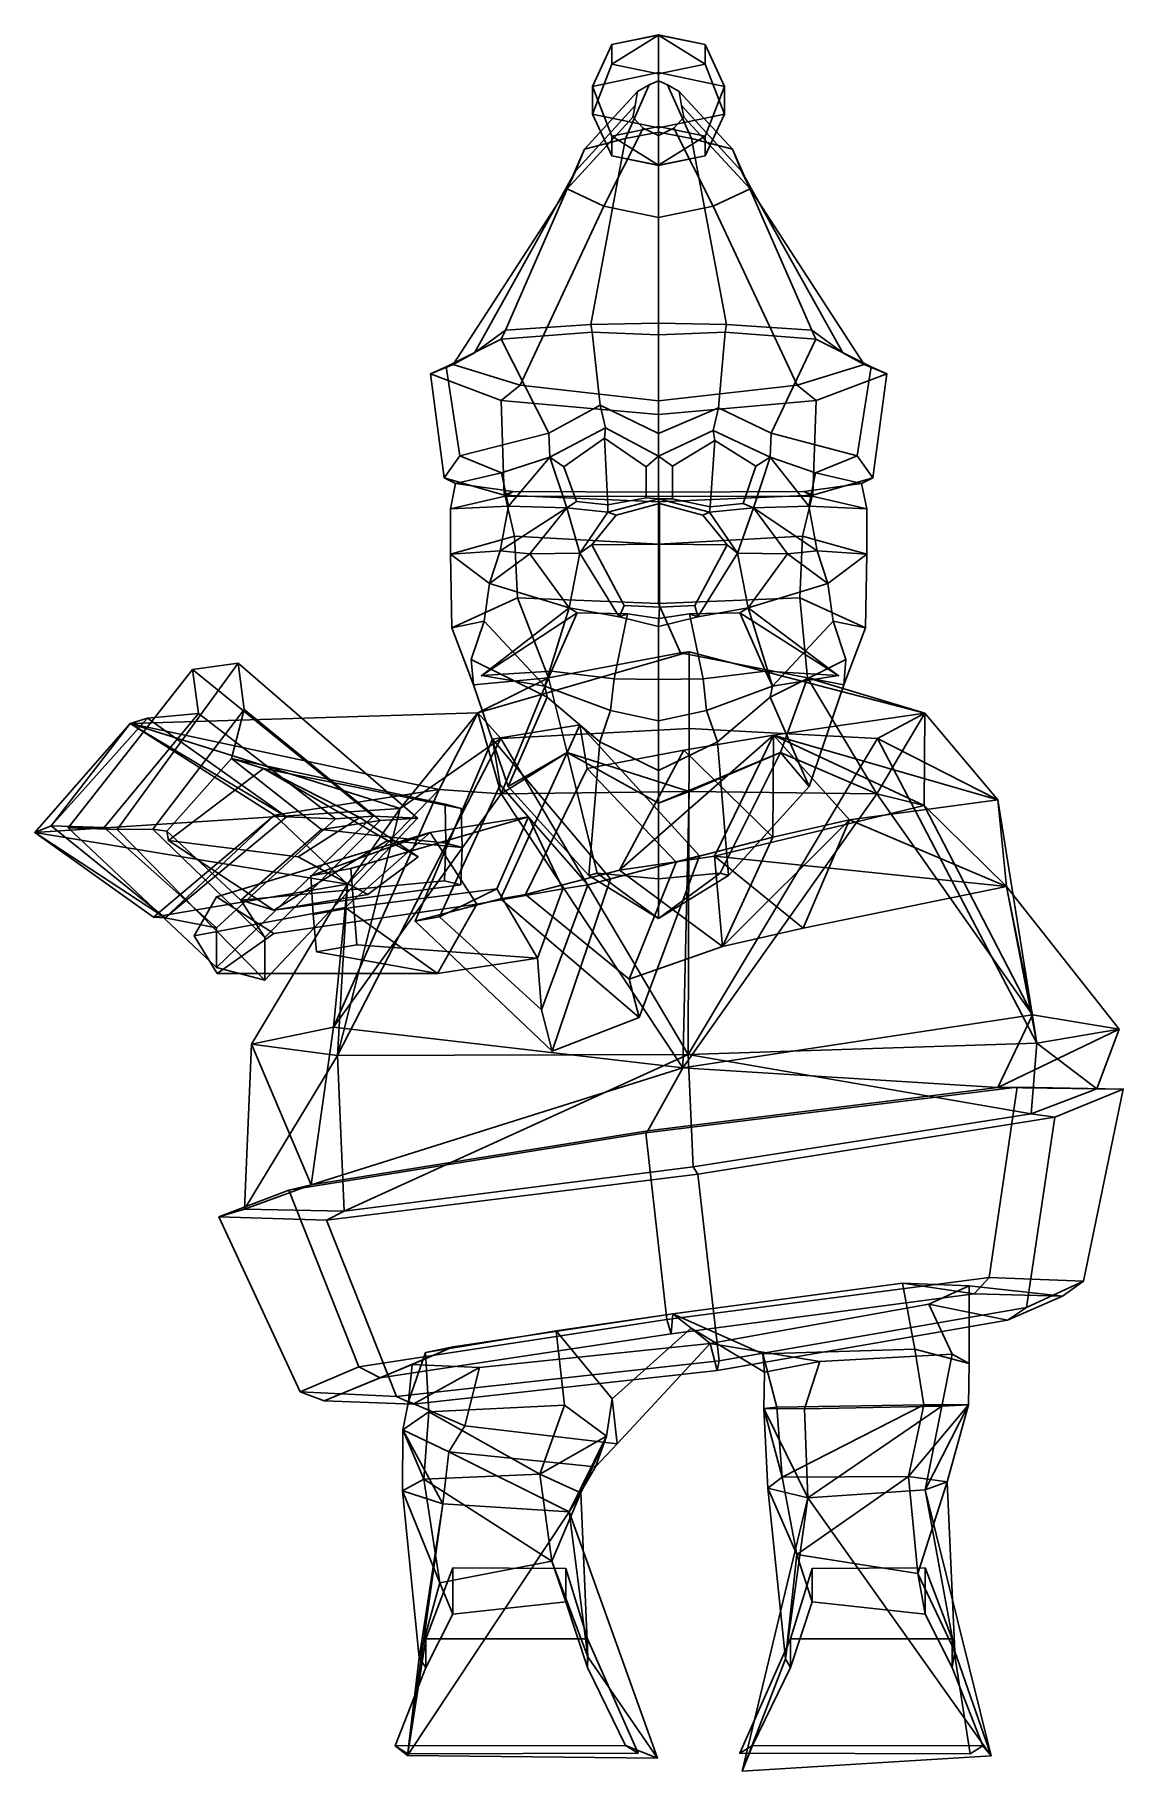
# Model space of a CAD drawing. Extents: x -193 to 125, y -158 to 349.
import ezdxf

# ---------------------------------------------------------------- set-up
doc = ezdxf.new("R2010")
doc.units = 0

msp = doc.modelspace()

# ---------------------------------------------------------------- linework, layer by layer
for p in [(-62.341232, 161.557098, 66.229271), (41.665337, 161.557098, 66.229271)]:
    msp.add_point(p)
for points in [[(-30.057409, 325.42099, -29.089497), (-24.420401, 339.990234, -26.400116), (-24.420399, 345.704102, -40.191807), (-30.057404, 333.501648, -48.593967)], [(-24.420399, 345.704102, -40.191807), (-10.811506, 348.561066, -47.087708), (-10.811504, 337.541962, -58.346176), (-30.057404, 333.501648, -48.593967)], [(-10.811513, 337.133301, -19.504269), (-10.811509, 348.391785, -30.998835), (-24.420401, 339.990234, -26.400116)], [(-24.420401, 339.990234, -26.400116), (-10.811509, 348.391785, -30.998835), (-24.420399, 345.704102, -40.191807)], [(-10.811509, 348.391785, -30.998835), (-10.811506, 348.561066, -47.087708), (-24.420399, 345.704102, -40.191807)], [(-10.811513, 337.133301, -19.504269), (2.797412, 339.990234, -26.400112), (-10.811509, 348.391785, -30.998835)], [(-10.811509, 348.391785, -30.998835), (2.797415, 345.704102, -40.191803), (-10.811506, 348.561066, -47.087708)], [(2.797412, 339.990234, -26.400112), (2.797415, 345.704102, -40.191803), (-10.811509, 348.391785, -30.998835)], [(2.797415, 345.704102, -40.191803), (8.434388, 333.501648, -48.593964), (-10.811504, 337.541962, -58.346176), (-10.811506, 348.561066, -47.087708)], [(8.434383, 325.420959, -29.089493), (8.434388, 333.501648, -48.593964), (2.797415, 345.704102, -40.191803), (2.797412, 339.990234, -26.400112)], [(-10.811513, 321.380646, -19.337317), (-10.811513, 337.133301, -19.504269), (-24.420401, 339.990234, -26.400116), (-30.057409, 325.42099, -29.089497)], [(-10.811513, 321.380646, -19.337317), (8.434383, 325.420959, -29.089493), (2.797412, 339.990234, -26.400112), (-10.811513, 337.133301, -19.504269)], [(-24.420397, 318.932373, -51.283295), (-30.057404, 333.501648, -48.593967), (-10.811504, 337.541962, -58.346176), (-10.811504, 321.789337, -58.179195)], [(-10.821498, 335.142273, -26.535019), (-13.51692, 333.9776, -27.0249), (-20.396173, 318.281891, 29.986944), (-10.769667, 320.093628, 32.978657)], [(-10.821498, 335.142273, -26.535019), (-10.769667, 320.093628, 32.978657), (-1.14316, 318.281891, 29.986946), (-8.126076, 333.9776, -27.0249)], [(2.797415, 318.932373, -51.283291), (-10.811504, 321.789337, -58.179195), (-10.811504, 337.541962, -58.346176), (8.434388, 333.501648, -48.593964)], [(-16.85742, 331.981964, -27.864313), (-17.607437, 327.871582, -29.593201), (-35.005161, 308.783478, 14.302109), (-32.326534, 315.177521, 24.860622)], [(-13.51692, 333.9776, -27.0249), (-16.85742, 331.981964, -27.864313), (-32.326534, 315.177521, 24.860622), (-20.396173, 318.281891, 29.986944)], [(-30.057409, 325.42099, -29.089497), (-30.057404, 333.501648, -48.593967), (-24.420397, 318.932373, -51.283295), (-24.420401, 313.218506, -37.491604)], [(-8.126076, 333.9776, -27.0249), (-1.14316, 318.281891, 29.986946), (10.787199, 315.17749, 24.860624), (-4.785575, 331.981964, -27.864311)], [(-4.785575, 331.981964, -27.864311), (10.787199, 315.17749, 24.860624), (13.465823, 308.783478, 14.302112), (-4.035561, 327.871582, -29.593199)], [(8.434383, 325.420959, -29.089493), (2.797412, 313.218475, -37.4916), (2.797415, 318.932373, -51.283291), (8.434388, 333.501648, -48.593964)], [(-17.607437, 327.871582, -29.593201), (-18.294096, 324.555969, -30.987795), (-37.45752, 303.625763, 5.785162), (-35.005161, 308.783478, 14.302109)], [(-18.294096, 324.555969, -30.987795), (-15.293152, 321.31488, -32.351025), (-26.739857, 298.583954, -2.540346), (-37.45752, 303.625763, 5.785162)], [(-10.811513, 321.380646, -19.337317), (-30.057409, 325.42099, -29.089497), (-24.420401, 313.218506, -37.491604), (-10.81151, 310.361542, -30.595757)], [(-10.811513, 321.380646, -19.337317), (-10.81151, 310.361542, -30.595757), (2.797412, 313.218475, -37.4916), (8.434383, 325.420959, -29.089493)], [(-3.348899, 324.555969, -30.987793), (15.918186, 303.625763, 5.785165), (5.200517, 298.583954, -2.540344), (-6.349847, 321.31488, -32.351021)], [(-4.035561, 327.871582, -29.593199), (13.465823, 308.783478, 14.302112), (15.918186, 303.625763, 5.785165), (-3.348899, 324.555969, -30.987793)], [(-10.74167, 264.373993, 75.631798), (-10.769667, 320.093628, 32.978657), (-20.396173, 318.281891, 29.986944), (-30.529932, 264.042755, 68.204117)], [(-15.293152, 321.31488, -32.351025), (-10.8215, 319.131378, -33.269444), (-10.76967, 295.187378, -8.149174), (-26.739857, 298.583954, -2.540346)], [(-10.811516, 310.530823, -46.684574), (-24.420397, 318.932373, -51.283295), (-10.811504, 321.789337, -58.179195)], [(-6.349847, 321.31488, -32.351021), (5.200517, 298.583954, -2.540344), (-10.76967, 295.187378, -8.149174), (-10.8215, 319.131378, -33.269444)], [(-10.811516, 310.530823, -46.684574), (-10.811504, 321.789337, -58.179195), (2.797415, 318.932373, -51.283291)], [(-10.74167, 264.373993, 75.631798), (9.046591, 264.042755, 68.204117), (-1.14316, 318.281891, 29.986946), (-10.769667, 320.093628, 32.978657)], [(-64.430771, 255.701813, 27.891684), (-55.39024, 262.399323, 55.338871), (-32.326534, 315.177521, 24.860622), (-35.005161, 308.783478, 14.302109)], [(-55.39024, 262.399323, 55.338871), (-30.529932, 264.042755, 68.204117), (-20.396173, 318.281891, 29.986944), (-32.326534, 315.177521, 24.860622)], [(-24.420401, 313.218506, -37.491604), (-24.420397, 318.932373, -51.283295), (-10.811516, 310.530823, -46.684574)], [(2.797412, 313.218475, -37.4916), (-10.811516, 310.530823, -46.684574), (2.797415, 318.932373, -51.283291)], [(33.906902, 262.399323, 55.338871), (10.787199, 315.17749, 24.860624), (-1.14316, 318.281891, 29.986946), (9.046591, 264.042755, 68.204117)], [(42.947433, 255.701813, 27.891684), (13.465823, 308.783478, 14.302112), (10.787199, 315.17749, 24.860624), (33.906902, 262.399323, 55.338871)], [(-10.81151, 310.361542, -30.595757), (-24.420401, 313.218506, -37.491604), (-10.811516, 310.530823, -46.684574)], [(-10.81151, 310.361542, -30.595757), (-10.811516, 310.530823, -46.684574), (2.797412, 313.218475, -37.4916)], [(-70.700706, 252.38736, 4.923486), (-64.430771, 255.701813, 27.891684), (-35.005161, 308.783478, 14.302109), (-37.45752, 303.625763, 5.785162)], [(49.217373, 252.38736, 4.923486), (15.918186, 303.625763, 5.785165), (13.465823, 308.783478, 14.302112), (42.947433, 255.701813, 27.891684)], [(-51.112797, 246.308228, -15.815496), (-70.700706, 252.38736, 4.923486), (-37.45752, 303.625763, 5.785162), (-26.739857, 298.583954, -2.540346)], [(29.629454, 246.308228, -15.815496), (5.200517, 298.583954, -2.540344), (15.918186, 303.625763, 5.785165), (49.217373, 252.38736, 4.923486)], [(-10.74167, 241.74292, -34.783913), (-51.112797, 246.308228, -15.815496), (-26.739857, 298.583954, -2.540346), (-10.76967, 295.187378, -8.149174)], [(-10.74167, 241.74292, -34.783913), (-10.76967, 295.187378, -8.149174), (5.200517, 298.583954, -2.540344), (29.629454, 246.308228, -15.815496)], [(-30.141268, 261.785278, 73.109451), (-30.529932, 264.042755, 68.204117), (-55.39024, 262.399323, 55.338871), (-56.632591, 259.720184, 59.950512)], [(-10.74167, 261.037109, 79.224953), (-10.74167, 264.373993, 75.631798), (-30.529932, 264.042755, 68.204117), (-30.141268, 261.785278, 73.109451)], [(-10.74167, 261.037109, 79.224953), (8.657927, 261.785278, 73.109451), (9.046591, 264.042755, 68.204117), (-10.74167, 264.373993, 75.631798)], [(8.657927, 261.785278, 73.109451), (35.149254, 259.720154, 59.950512), (33.906902, 262.399323, 55.338871), (9.046591, 264.042755, 68.204117)], [(-56.632591, 259.720184, 59.950512), (-55.39024, 262.399323, 55.338871), (-64.430771, 255.701813, 27.891684), (-72.729446, 251.645508, 29.301634)], [(-42.725178, 232.262573, 66.203026), (-56.632591, 259.720184, 59.950512), (-72.729446, 251.645508, 29.301634), (-68.682381, 225.690613, 47.642975)], [(-27.784441, 240.508331, 77.317467), (-30.141268, 261.785278, 73.109451), (-56.632591, 259.720184, 59.950512), (-42.725178, 232.262573, 66.203026)], [(-10.74167, 232.179382, 81.541481), (-10.74167, 261.037109, 79.224953), (-30.141268, 261.785278, 73.109451), (-27.784441, 240.508331, 77.317467)], [(-10.74167, 232.179382, 81.541481), (6.704826, 239.703949, 77.38784), (8.657927, 261.785278, 73.109451), (-10.74167, 261.037109, 79.224953)], [(6.704826, 239.703949, 77.38784), (22.113878, 232.262573, 66.203033), (35.149254, 259.720154, 59.950512), (8.657927, 261.785278, 73.109451)], [(22.113878, 232.262573, 66.203033), (47.199051, 225.690613, 47.642975), (51.246109, 251.645508, 29.301634), (35.149254, 259.720154, 59.950512)], [(35.149254, 259.720154, 59.950512), (51.246109, 251.645508, 29.301634), (42.947433, 255.701813, 27.891684), (33.906902, 262.399323, 55.338871)], [(-72.729446, 251.645508, 29.301634), (-64.430771, 255.701813, 27.891684), (-70.700706, 252.38736, 4.923486), (-77.255135, 249.634491, 3.499886)], [(51.246109, 251.645508, 29.301634), (55.771801, 249.634491, 3.499886), (49.217373, 252.38736, 4.923486), (42.947433, 255.701813, 27.891684)], [(-77.255135, 249.634491, 3.499886), (-70.700706, 252.38736, 4.923486), (-51.112797, 246.308228, -15.815496), (-56.641514, 241.857117, -19.249321)], [(-68.682381, 225.690613, 47.642975), (-72.729446, 251.645508, 29.301634), (-77.255135, 249.634491, 3.499886), (-73.255798, 219.251282, 10.341172)], [(-73.255798, 219.251282, 10.341172), (-77.255135, 249.634491, 3.499886), (-56.641514, 241.857117, -19.249321), (-55.746185, 214.244049, -15.472691)], [(55.771801, 249.634491, 3.499886), (35.158173, 241.857117, -19.249321), (29.629454, 246.308228, -15.815496), (49.217373, 252.38736, 4.923486)], [(51.772465, 219.251282, 10.341172), (34.262848, 214.244049, -15.472691), (35.158173, 241.857117, -19.249321), (55.771801, 249.634491, 3.499886)], [(47.199051, 225.690613, 47.642975), (51.772465, 219.251282, 10.341172), (55.771801, 249.634491, 3.499886), (51.246109, 251.645508, 29.301634)], [(-56.641514, 241.857117, -19.249321), (-51.112797, 246.308228, -15.815496), (-10.74167, 241.74292, -34.783913), (-10.74167, 237.744263, -39.003441)], [(35.158173, 241.857117, -19.249321), (-10.74167, 237.744263, -39.003441), (-10.74167, 241.74292, -34.783913), (29.629454, 246.308228, -15.815496)], [(-55.746185, 214.244049, -15.472691), (-56.641514, 241.857117, -19.249321), (-10.74167, 237.744263, -39.003441), (-10.74167, 212.236023, -35.140625)], [(-27.784441, 240.508331, 77.317467), (-42.725178, 232.262573, 66.203026), (-42.432468, 225.329224, 64.703041), (-26.21575, 233.862183, 76.666641)], [(-10.74167, 232.179382, 81.541481), (-27.784441, 240.508331, 77.317467), (-26.21575, 233.862183, 76.666641), (-10.74167, 225.571045, 78.81778)], [(34.262848, 214.244049, -15.472691), (-10.74167, 212.236023, -35.140625), (-10.74167, 237.744263, -39.003441), (35.158173, 241.857117, -19.249321)], [(-10.74167, 232.179382, 81.541481), (-10.74167, 225.571045, 78.81778), (5.136131, 233.055359, 76.680717), (6.704826, 239.703949, 77.38784)], [(6.704826, 239.703949, 77.38784), (5.136131, 233.055359, 76.680717), (21.821165, 225.329224, 64.703041), (22.113878, 232.262573, 66.203033)], [(-26.474598, 230.889648, 74.203835), (-26.21575, 233.862183, 76.666641), (-42.432468, 225.329224, 64.703041), (-38.411732, 222.520935, 64.38826)], [(-26.474598, 230.889648, 74.203835), (-14.326725, 222.517731, 75.829865), (-10.74167, 225.571045, 78.81778), (-26.21575, 233.862183, 76.666641)], [(-56.516846, 220.752625, 48.06348), (-42.432468, 225.329224, 64.703041), (-42.725178, 232.262573, 66.203026), (-68.682381, 225.690613, 47.642975)], [(-25.575241, 211.396515, 72.374306), (-26.474598, 230.889648, 74.203835), (-38.411732, 222.520935, 64.38826), (-34.66473, 212.331055, 67.282082)], [(-14.326725, 222.517731, 75.829865), (-26.474598, 230.889648, 74.203835), (-25.575241, 211.396515, 72.374306), (-14.326725, 213.400452, 76.674065)], [(5.643003, 230.194458, 74.002785), (5.136131, 233.055359, 76.680717), (-10.74167, 225.571045, 78.81778), (-6.703477, 222.636993, 76.010178)], [(-6.703477, 222.636993, 76.010178), (-6.703477, 213.132385, 77.052422), (4.32599, 210.784119, 71.744095), (5.643003, 230.194458, 74.002785)], [(4.32599, 210.784119, 71.744095), (13.888314, 211.780151, 65.457375), (17.562349, 222.640381, 61.884769), (5.643003, 230.194458, 74.002785)], [(5.643003, 230.194458, 74.002785), (17.562349, 222.640381, 61.884769), (21.821165, 225.329224, 64.703041), (5.136131, 233.055359, 76.680717)], [(35.033504, 220.752625, 48.06348), (47.199051, 225.690613, 47.642975), (22.113878, 232.262573, 66.203033), (21.821165, 225.329224, 64.703041)], [(-68.682381, 225.690613, 47.642975), (-73.255798, 219.251282, 10.341172), (-69.950256, 217.588135, 11.147222), (-56.516846, 220.752625, 48.06348)], [(-54.544094, 211.050964, 48.390137), (-42.432468, 225.329224, 64.703041), (-56.516846, 220.752625, 48.06348)], [(-37.502201, 210.490356, 68.283424), (-42.432468, 225.329224, 64.703041), (-54.544094, 211.050964, 48.390137)], [(-34.66473, 212.331055, 67.282082), (-38.411732, 222.520935, 64.38826), (-42.432468, 225.329224, 64.703041), (-37.502201, 210.490356, 68.283424)], [(-14.326725, 213.400452, 76.674065), (-10.74167, 213.153046, 79.878464), (-10.74167, 225.571045, 78.81778), (-14.326725, 222.517731, 75.829865)], [(-6.703477, 213.132385, 77.052422), (-6.703477, 222.636993, 76.010178), (-10.74167, 225.571045, 78.81778), (-10.74167, 213.153046, 79.878464)], [(13.888314, 211.780151, 65.457375), (16.8909, 210.490356, 68.283424), (21.821165, 225.329224, 64.703041), (17.562349, 222.640381, 61.884769)], [(16.8909, 210.490356, 68.283424), (33.060749, 211.050964, 48.390137), (21.821165, 225.329224, 64.703041)], [(33.060749, 211.050964, 48.390137), (35.033504, 220.752625, 48.06348), (21.821165, 225.329224, 64.703041)], [(47.199051, 225.690613, 47.642975), (35.033504, 220.752625, 48.06348), (48.466927, 217.588135, 11.147222), (51.772465, 219.251282, 10.341172)], [(-73.255798, 219.251282, 10.341172), (-55.746185, 214.244049, -15.472691), (-53.160057, 215.292908, -15.165787), (-69.950256, 217.588135, 11.147222)], [(-56.516846, 220.752625, 48.06348), (-69.950256, 217.588135, 11.147222), (-71.454666, 210.234863, 12.196297), (-54.544094, 211.050964, 48.390137)], [(51.772465, 219.251282, 10.341172), (48.466927, 217.588135, 11.147222), (31.676722, 215.292908, -15.165787), (34.262848, 214.244049, -15.472691)], [(35.033504, 220.752625, 48.06348), (33.060749, 211.050964, 48.390137), (49.971329, 210.234863, 12.196297), (48.466927, 217.588135, 11.147222)], [(-71.476448, 197.040894, 14.375229), (-71.454666, 210.234863, 12.196297), (-55.47242, 213.914246, -17.593344), (-52.727642, 202.217163, -19.077074)], [(-71.454666, 210.234863, 12.196297), (-69.950256, 217.588135, 11.147222), (-53.160057, 215.292908, -15.165787), (-55.47242, 213.914246, -17.593344)], [(-55.746185, 214.244049, -15.472691), (-10.74167, 212.236023, -35.140625), (-10.741669, 215.066345, -32.325188), (-53.160057, 215.292908, -15.165787)], [(-55.47242, 213.914246, -17.593344), (-53.160057, 215.292908, -15.165787), (-10.741669, 215.066345, -32.325188), (-10.741669, 213.840027, -32.670982)], [(-52.727642, 202.217163, -19.077074), (-55.47242, 213.914246, -17.593344), (-10.741669, 213.840027, -32.670982), (-10.741665, 199.963867, -31.21166)], [(-25.575241, 211.396515, 72.374306), (-25.542349, 209.209473, 74.570137), (-10.74167, 213.153046, 79.878464), (-14.326725, 213.400452, 76.674065)], [(-10.483288, 211.766693, 94.270287), (-10.74167, 213.153046, 79.878464), (-25.542349, 209.209473, 74.570137), (-23.106161, 208.332458, 90.753769)], [(34.262848, 214.244049, -15.472691), (31.676722, 215.292908, -15.165787), (-10.741669, 215.066345, -32.325188), (-10.74167, 212.236023, -35.140625)], [(-10.483288, 211.766693, 94.270287), (2.139585, 208.332458, 90.753769), (4.059009, 209.209473, 74.570137), (-10.74167, 213.153046, 79.878464)], [(4.32599, 210.784119, 71.744095), (-6.703477, 213.132385, 77.052422), (-10.74167, 213.153046, 79.878464), (4.059009, 209.209473, 74.570137)], [(33.989075, 213.914246, -17.593344), (-10.741669, 213.840027, -32.670982), (-10.741669, 215.066345, -32.325188), (31.676722, 215.292908, -15.165787)], [(31.244303, 202.217163, -19.077074), (-10.741665, 199.963867, -31.21166), (-10.741669, 213.840027, -32.670982), (33.989075, 213.914246, -17.593344)], [(49.993114, 197.040894, 14.375229), (31.244303, 202.217163, -19.077074), (33.989075, 213.914246, -17.593344), (49.971329, 210.234863, 12.196297)], [(49.971329, 210.234863, 12.196297), (33.989075, 213.914246, -17.593344), (31.676722, 215.292908, -15.165787), (48.466927, 217.588135, 11.147222)], [(-54.544094, 211.050964, 48.390137), (-71.454666, 210.234863, 12.196297), (-71.476448, 197.040894, 14.375229), (-56.985863, 197.951843, 48.23896)], [(-56.985863, 197.951843, 48.23896), (-37.502201, 210.490356, 68.283424), (-54.544094, 211.050964, 48.390137)], [(-48.331886, 197.135071, 71.459976), (-37.502201, 210.490356, 68.283424), (-56.985863, 197.951843, 48.23896)], [(-48.331886, 197.135071, 71.459976), (-33.700127, 197.288452, 74.494408), (-37.502201, 210.490356, 68.283424)], [(-25.575241, 211.396515, 72.374306), (-34.66473, 212.331055, 67.282082), (-37.502201, 210.490356, 68.283424), (-25.542349, 209.209473, 74.570137)], [(-33.700127, 197.288452, 74.494408), (-25.542349, 209.209473, 74.570137), (-37.502201, 210.490356, 68.283424)], [(-30.182489, 199.768097, 91.951103), (-23.106161, 208.332458, 90.753769), (-25.542349, 209.209473, 74.570137), (-33.700127, 197.288452, 74.494408)], [(-10.483288, 199.949768, 98.400314), (-10.483288, 211.766693, 94.270287), (-23.106161, 208.332458, 90.753769), (-30.182489, 199.768097, 91.951103)], [(-10.483288, 199.949768, 98.400314), (9.215913, 199.768097, 91.951103), (2.139585, 208.332458, 90.753769), (-10.483288, 211.766693, 94.270287)], [(9.215913, 199.768097, 91.951103), (12.216786, 197.288452, 74.494408), (4.059009, 209.209473, 74.570137), (2.139585, 208.332458, 90.753769)], [(4.32599, 210.784119, 71.744095), (4.059009, 209.209473, 74.570137), (16.8909, 210.490356, 68.283424), (13.888314, 211.780151, 65.457375)], [(12.216786, 197.288452, 74.494408), (16.8909, 210.490356, 68.283424), (4.059009, 209.209473, 74.570137)], [(26.848547, 197.135071, 71.459976), (16.8909, 210.490356, 68.283424), (12.216786, 197.288452, 74.494408)], [(35.502525, 197.951843, 48.23896), (33.060749, 211.050964, 48.390137), (16.8909, 210.490356, 68.283424)], [(26.848547, 197.135071, 71.459976), (35.502525, 197.951843, 48.23896), (16.8909, 210.490356, 68.283424)], [(33.060749, 211.050964, 48.390137), (35.502525, 197.951843, 48.23896), (49.993114, 197.040894, 14.375229), (49.971329, 210.234863, 12.196297)], [(-71.040092, 175.486633, 15.737916), (-71.476448, 197.040894, 14.375229), (-52.727642, 202.217163, -19.077074), (-51.934925, 184.229492, -16.166227)], [(-56.985863, 197.951843, 48.23896), (-71.476448, 197.040894, 14.375229), (-60.051937, 188.428467, 47.682182)], [(-60.051937, 188.428467, 47.682182), (-48.331886, 197.135071, 71.459976), (-56.985863, 197.951843, 48.23896)], [(-51.934925, 184.229492, -16.166227), (-52.727642, 202.217163, -19.077074), (-10.741665, 199.963867, -31.21166), (-10.741665, 182.60379, -26.780502)], [(-20.758162, 182.020111, 87.11541), (-30.182489, 199.768097, 91.951103), (-33.700127, 197.288452, 74.494408), (-22.20813, 178.701355, 74.245682)], [(-10.483288, 181.498657, 92.345436), (-10.483288, 199.949768, 98.400314), (-30.182489, 199.768097, 91.951103), (-20.758162, 182.020111, 87.11541)], [(30.451586, 184.229492, -16.166227), (-10.741665, 182.60379, -26.780502), (-10.741665, 199.963867, -31.21166), (31.244303, 202.217163, -19.077074)], [(-10.483288, 181.498657, 92.345436), (-0.208413, 182.020111, 87.11541), (9.215913, 199.768097, 91.951103), (-10.483288, 199.949768, 98.400314)], [(-0.208413, 182.020111, 87.11541), (0.724791, 178.701355, 74.245682), (12.216786, 197.288452, 74.494408), (9.215913, 199.768097, 91.951103)], [(38.5686, 188.428467, 47.682182), (35.502525, 197.951843, 48.23896), (26.848547, 197.135071, 71.459976)], [(49.556763, 175.486633, 15.737915), (30.451586, 184.229492, -16.166227), (31.244303, 202.217163, -19.077074), (49.993114, 197.040894, 14.375229)], [(35.502525, 197.951843, 48.23896), (38.5686, 188.428467, 47.682182), (49.993114, 197.040894, 14.375229)], [(-61.657681, 177.498535, 47.860886), (-60.051937, 188.428467, 47.682182), (-71.476448, 197.040894, 14.375229), (-71.040092, 175.486633, 15.737916)], [(-36.835266, 181.321747, 68.342545), (-48.331886, 197.135071, 71.459976), (-60.051937, 188.428467, 47.682182)], [(-36.835266, 181.321747, 68.342545), (-33.700127, 197.288452, 74.494408), (-48.331886, 197.135071, 71.459976)], [(-22.20813, 178.701355, 74.245682), (-33.700127, 197.288452, 74.494408), (-36.835266, 181.321747, 68.342545)], [(0.724791, 178.701355, 74.245682), (15.351926, 181.321747, 68.342545), (12.216786, 197.288452, 74.494408)], [(15.351926, 181.321747, 68.342545), (26.848547, 197.135071, 71.459976), (12.216786, 197.288452, 74.494408)], [(15.351926, 181.321747, 68.342545), (38.5686, 188.428467, 47.682182), (26.848547, 197.135071, 71.459976)], [(40.174343, 177.498535, 47.860886), (49.556763, 175.486633, 15.737915), (49.993114, 197.040894, 14.375229), (38.5686, 188.428467, 47.682182)], [(-61.657681, 177.498535, 47.860886), (-43.943275, 158.495789, 74.651894), (-36.835266, 181.321747, 68.342545), (-60.051937, 188.428467, 47.682182)], [(40.174343, 177.498535, 47.860886), (38.5686, 188.428467, 47.682182), (15.351926, 181.321747, 68.342545), (22.459934, 158.495789, 74.651894)], [(-64.711555, 158.875, 19.847029), (-71.040092, 175.486633, 15.737916), (-51.934925, 184.229492, -16.166227), (-42.829266, 160.900909, 20.687689)], [(-42.829266, 160.900909, 20.687689), (-51.934925, 184.229492, -16.166227), (-10.741665, 182.60379, -26.780502), (-4.404254, 168.223602, 0.112183)], [(32.654797, 160.900909, 20.687689), (-4.404254, 168.223602, 0.112183), (-10.741665, 182.60379, -26.780502), (30.451586, 184.229492, -16.166227)], [(43.228214, 158.875, 19.847027), (32.654797, 160.900909, 20.687689), (30.451586, 184.229492, -16.166227), (49.556763, 175.486633, 15.737915)], [(-64.711555, 158.875, 19.847029), (-65.380905, 166.240479, 51.031166), (-61.657681, 177.498535, 47.860886), (-71.040092, 175.486633, 15.737916)], [(-61.657681, 177.498535, 47.860886), (-65.380905, 166.240479, 51.031166), (-43.260105, 155.274048, 65.640709), (-43.943275, 158.495789, 74.651894)], [(-34.469074, 179.901123, 82.342766), (-36.835266, 181.321747, 68.342545), (-62.341232, 161.557098, 66.229271)], [(-62.341232, 161.557098, 66.229271), (-36.835266, 181.321747, 68.342545), (-43.943275, 158.495789, 74.651894)], [(-41.946278, 162.852386, 84.736778), (-34.469074, 179.901123, 82.342766), (-62.341232, 161.557098, 66.229271)], [(-19.771704, 179.638855, 82.459877), (-34.469074, 179.901123, 82.342766), (-41.946278, 162.852386, 84.736778), (-23.732656, 160.661072, 93.404343)], [(-34.469074, 179.901123, 82.342766), (-19.771704, 179.638855, 82.459877), (-22.20813, 178.701355, 74.245682), (-36.835266, 181.321747, 68.342545)], [(-23.732656, 160.661072, 93.404343), (-10.74167, 160.457581, 94.088051), (-10.74167, 178.224792, 85.208443), (-19.771704, 179.638855, 82.459877)], [(-10.483288, 181.498657, 92.345436), (-20.758162, 182.020111, 87.11541), (-22.20813, 178.701355, 74.245682), (-10.74167, 175.914001, 80.165169)], [(-10.74167, 178.224792, 85.208443), (-10.74167, 175.914001, 80.165169), (-22.20813, 178.701355, 74.245682), (-19.771704, 179.638855, 82.459877)], [(-10.483288, 181.498657, 92.345436), (-10.74167, 175.914001, 80.165169), (0.724791, 178.701355, 74.245682), (-0.208413, 182.020111, 87.11541)], [(2.249316, 160.661072, 93.404343), (-1.711635, 179.638855, 82.459877), (-10.74167, 178.224792, 85.208443), (-10.74167, 160.457581, 94.088051)], [(-10.74167, 178.224792, 85.208443), (-1.711635, 179.638855, 82.459877), (0.724791, 178.701355, 74.245682), (-10.74167, 175.914001, 80.165169)], [(12.985736, 179.901123, 82.342766), (15.351926, 181.321747, 68.342545), (0.724791, 178.701355, 74.245682), (-1.711635, 179.638855, 82.459877)], [(-1.711635, 179.638855, 82.459877), (2.249316, 160.661072, 93.404343), (20.462938, 162.852386, 84.736778), (12.985736, 179.901123, 82.342766)], [(12.985736, 179.901123, 82.342766), (41.665337, 161.557098, 66.229271), (15.351926, 181.321747, 68.342545)], [(20.462938, 162.852386, 84.736778), (41.665337, 161.557098, 66.229271), (12.985736, 179.901123, 82.342766)], [(41.665337, 161.557098, 66.229271), (22.459934, 158.495789, 74.651894), (15.351926, 181.321747, 68.342545)], [(40.174343, 177.498535, 47.860886), (22.459934, 158.495789, 74.651894), (21.776764, 155.274048, 65.640709), (43.897572, 166.240479, 51.031166)], [(43.228214, 158.875, 19.847027), (49.556763, 175.486633, 15.737915), (40.174343, 177.498535, 47.860886), (43.897572, 166.240479, 51.031166)], [(-1.853932, 168.511414, 4.810027), (-1.857344, 146.153931, -46.343319), (-56.752666, 143.219849, -36.818665), (-63.439281, 150.695923, 0.418849)], [(-1.853932, 168.511414, 4.810027), (-63.439281, 150.695923, 0.418849), (-42.829266, 160.900909, 20.687689), (-4.404254, 168.223602, 0.112183)], [(-4.404254, 168.223602, 0.112183), (32.654797, 160.900909, 20.687689), (66.871765, 150.604919, -3.188866), (-1.853932, 168.511414, 4.810027)], [(-1.853932, 168.511414, 4.810027), (66.871765, 150.604919, -3.188866), (53.064346, 143.219849, -36.818665), (-1.857344, 146.153931, -46.343319)], [(-168.633865, 116.632874, 182.23349), (-133.339508, 165.15625, 165.981094), (-146.657852, 163.332764, 136.506363), (-182.950027, 117.150116, 152.370544)], [(-182.950027, 117.150116, 152.370544), (-146.657852, 163.332764, 136.506363), (-144.877991, 150.48999, 135.537552), (-172.417587, 117.210968, 147.598083)], [(-168.633865, 116.632874, 182.23349), (-158.258789, 116.73288, 177.532806), (-131.552017, 151.697571, 165.001068), (-133.339508, 165.15625, 165.981094)], [(-93.935234, 120.518707, 112.071976), (-146.657852, 163.332764, 136.506363), (-133.339508, 165.15625, 165.981094), (-81.050056, 119.947296, 142.582748)], [(-93.935234, 120.518707, 112.071976), (-104.982147, 119.762939, 117.068871), (-144.877991, 150.48999, 135.537552), (-146.657852, 163.332764, 136.506363)], [(-81.050056, 119.947296, 142.582748), (-133.339508, 165.15625, 165.981094), (-131.552017, 151.697571, 165.001068), (-91.907425, 119.243805, 147.494385)], [(-43.260105, 155.274048, 65.640709), (-65.380905, 166.240479, 51.031166), (-64.711555, 158.875, 19.847029), (-54.633488, 129.227539, 35.841454)], [(-43.943275, 158.495789, 74.651894), (-41.946278, 162.852386, 84.736778), (-62.341232, 161.557098, 66.229271)], [(-23.732656, 160.661072, 93.404343), (-41.946278, 162.852386, 84.736778), (-43.943275, 158.495789, 74.651894), (-24.734283, 151.36203, 83.498718)], [(2.249316, 160.661072, 93.404343), (3.250943, 151.36203, 83.498718), (22.459934, 158.495789, 74.651894), (20.462938, 162.852386, 84.736778)], [(22.459934, 158.495789, 74.651894), (41.665337, 161.557098, 66.229271), (20.462938, 162.852386, 84.736778)], [(21.776764, 155.274048, 65.640709), (33.150146, 129.227539, 35.841454), (43.228214, 158.875, 19.847027), (43.897572, 166.240479, 51.031166)], [(-54.633488, 129.227539, 35.841454), (-64.711555, 158.875, 19.847029), (-42.829266, 160.900909, 20.687689), (-37.376175, 139.164551, 44.67654)], [(-63.439281, 150.695923, 0.418849), (-56.614574, 127.03479, 58.940086), (-42.829266, 160.900909, 20.687689)], [(-56.614574, 127.03479, 58.940086), (-37.376175, 139.164551, 44.67654), (-42.829266, 160.900909, 20.687689)], [(-27.916578, 142.21051, 85.54657), (-24.734283, 151.36203, 83.498718), (-43.943275, 158.495789, 74.651894), (-43.260105, 155.274048, 65.640709)], [(-10.74167, 160.457581, 94.088051), (-23.732656, 160.661072, 93.404343), (-24.734283, 151.36203, 83.498718), (-10.74167, 148.395233, 88.970085)], [(-10.74167, 160.457581, 94.088051), (-10.74167, 148.395233, 88.970085), (3.250943, 151.36203, 83.498718), (2.249316, 160.661072, 93.404343)], [(6.433236, 142.21051, 85.54657), (21.776764, 155.274048, 65.640709), (22.459934, 158.495789, 74.651894), (3.250943, 151.36203, 83.498718)], [(33.150146, 129.227539, 35.841454), (24.811283, 139.164551, 44.67654), (32.654797, 160.900909, 20.687689), (43.228214, 158.875, 19.847027)], [(52.935226, 127.03479, 58.940086), (32.654797, 160.900909, 20.687689), (24.811283, 139.164551, 44.67654)], [(66.871765, 150.604919, -3.188866), (32.654797, 160.900909, 20.687689), (52.935226, 127.03479, 58.940086)], [(-31.101704, 103.226013, 67.593369), (-27.916578, 142.21051, 85.54657), (-43.260105, 155.274048, 65.640709), (-54.633488, 129.227539, 35.841454)], [(9.618363, 103.226013, 67.593369), (33.150146, 129.227539, 35.841454), (21.776764, 155.274048, 65.640709), (6.433236, 142.21051, 85.54657)], [(-86.102997, 122.769196, -29.886133), (-192.667206, 115.827881, 38.764294), (-164.87088, 147.571442, 49.930317)], [(-187.858948, 117.7323, 114.951759), (-164.87088, 147.571442, 49.930317), (-192.667206, 115.827881, 38.764294)], [(-172.417587, 117.210968, 147.598083), (-144.877991, 150.48999, 135.537552), (-159.76738, 149.140717, 102.61747), (-187.858948, 117.7323, 114.951759)], [(-187.858948, 117.7323, 114.951759), (-159.76738, 149.140717, 102.61747), (-164.87088, 147.571442, 49.930317)], [(-74.721039, 128.313477, 46.289684), (-63.439281, 150.695923, 0.418849), (-164.87088, 147.571442, 49.930317)], [(-86.102997, 122.769196, -29.886133), (-164.87088, 147.571442, 49.930317), (-63.439281, 150.695923, 0.418849)], [(-119.241219, 120.32901, 83.887299), (-164.87088, 147.571442, 49.930317), (-159.76738, 149.140717, 102.61747)], [(-74.721039, 128.313477, 46.289684), (-164.87088, 147.571442, 49.930317), (-122.769936, 120.848724, 68.016045)], [(-119.241219, 120.32901, 83.887299), (-122.769936, 120.848724, 68.016045), (-164.87088, 147.571442, 49.930317)], [(-159.76738, 149.140717, 102.61747), (-144.877991, 150.48999, 135.537552), (-104.982147, 119.762939, 117.068871), (-119.241219, 120.32901, 83.887299)], [(-154.133438, 116.13324, 167.802063), (-135.283554, 137.401306, 160.274551), (-131.552017, 151.697571, 165.001068), (-158.258789, 116.73288, 177.532806)], [(-109.05764, 116.694031, 149.088516), (-91.907425, 119.243805, 147.494385), (-131.552017, 151.697571, 165.001068), (-135.283554, 137.401306, 160.274551)], [(-86.102997, 122.769196, -29.886133), (-63.439281, 150.695923, 0.418849), (-56.752666, 143.219849, -36.818665)], [(-56.813797, 96.43399, 98.745827), (-81.781433, 89.916351, 119.515976), (-59.135593, 143.062744, 164.104584), (-33.692944, 147.250671, 144.493454)], [(-74.721039, 128.313477, 46.289684), (-56.614574, 127.03479, 58.940086), (-63.439281, 150.695923, 0.418849)], [(-24.727186, 102.264404, 195.97789), (1.172629, 108.983795, 176.457016), (-33.692944, 147.250671, 144.493454), (-59.135593, 143.062744, 164.104584)], [(-56.813797, 96.43399, 98.745827), (-33.692944, 147.250671, 144.493454), (-31.618624, 134.500397, 143.020279), (-49.53297, 97.664459, 108.392059)], [(1.172629, 108.983795, 176.457016), (-5.603861, 107.171875, 167.26416), (-31.618624, 134.500397, 143.020279), (-33.692944, 147.250671, 144.493454)], [(-10.74167, 133.865051, 91.912781), (-10.74167, 148.395233, 88.970085), (-24.734283, 151.36203, 83.498718), (-27.916578, 142.21051, 85.54657)], [(-10.74167, 133.865051, 91.912781), (6.433236, 142.21051, 85.54657), (3.250943, 151.36203, 83.498718), (-10.74167, 148.395233, 88.970085)], [(66.681633, 123.626312, 23.894472), (22.794878, 144.162872, 74.633202), (66.871765, 150.604919, -3.188866)], [(88.150551, 125.331848, -17.096596), (66.871765, 150.604919, -3.188866), (22.794878, 144.162872, 74.633202)], [(66.681633, 123.626312, 23.894472), (66.871765, 150.604919, -3.188866), (52.935226, 127.03479, 58.940086)], [(88.150551, 125.331848, -17.096596), (53.064346, 143.219849, -36.818665), (66.871765, 150.604919, -3.188866)], [(-104.346291, 50.748596, -68.685295), (-56.752666, 143.219849, -36.818665), (-2.148723, 51.028564, -102.080742)], [(-104.346291, 50.748596, -68.685295), (-86.102997, 122.769196, -29.886133), (-56.752666, 143.219849, -36.818665)], [(-81.781433, 89.916351, 119.515976), (-74.635376, 91.163788, 128.996429), (-56.911903, 129.714752, 162.628616), (-59.135593, 143.062744, 164.104584)], [(-24.727186, 102.264404, 195.97789), (-59.135593, 143.062744, 164.104584), (-56.911903, 129.714752, 162.628616), (-31.412462, 100.518372, 186.922119)], [(-2.148723, 51.028564, -102.080742), (-56.752666, 143.219849, -36.818665), (-1.857344, 146.153931, -46.343319)], [(-10.74167, 90.708847, 70.835304), (-10.74167, 133.865051, 91.912781), (-27.916578, 142.21051, 85.54657), (-31.101704, 103.226013, 67.593369)], [(-22.1567, 104.753937, 85.921272), (22.794878, 144.162872, 74.633202), (5.563601, 108.888641, 46.89304)], [(-22.1567, 104.753937, 85.921272), (-3.357959, 139.847412, 121.111588), (22.794878, 144.162872, 74.633202)], [(-10.74167, 90.708847, 70.835304), (9.618363, 103.226013, 67.593369), (6.433236, 142.21051, 85.54657), (-10.74167, 133.865051, 91.912781)], [(22.54258, 114.42804, 145.825531), (22.794878, 144.162872, 74.633202), (-3.357959, 139.847412, 121.111588)], [(-2.148723, 51.028564, -102.080742), (-1.857344, 146.153931, -46.343319), (53.064346, 143.219849, -36.818665)], [(99.519409, 54.3228, -66.80661), (-2.148723, 51.028564, -102.080742), (53.064346, 143.219849, -36.818665)], [(66.681633, 123.626312, 23.894472), (5.563601, 108.888641, 46.89304), (22.794878, 144.162872, 74.633202)], [(22.54258, 114.42804, 145.825531), (44.948601, 119.514099, 97.480499), (22.794878, 144.162872, 74.633202)], [(88.150551, 125.331848, -17.096596), (22.794878, 144.162872, 74.633202), (44.948601, 119.514099, 97.480499)], [(99.519409, 54.3228, -66.80661), (53.064346, 143.219849, -36.818665), (88.150551, 125.331848, -17.096596)], [(-153.689163, 113.444244, 205.362152), (-125.938843, 134.482452, 195.028809), (-135.283554, 137.401306, 160.274551), (-154.133438, 116.13324, 167.802063)], [(-72.829651, 112.699951, 175.629837), (-109.05764, 116.694031, 149.088516), (-135.283554, 137.401306, 160.274551), (-72.995079, 124.058807, 175.979401)], [(-68.280884, 122.811676, 187.966202), (-72.995079, 124.058807, 175.979401), (-135.283554, 137.401306, 160.274551), (-125.938843, 134.482452, 195.028809)], [(-1.823221, 127.755676, 66.733101), (-37.376175, 139.164551, 44.67654), (-56.614574, 127.03479, 58.940086)], [(-31.101704, 103.226013, 67.593369), (-54.633488, 129.227539, 35.841454), (-37.376175, 139.164551, 44.67654), (-28.682758, 103.918289, 51.686684)], [(-3.357959, 139.847412, 121.111588), (-22.1567, 104.753937, 85.921272), (-49.53297, 97.664459, 108.392059), (-31.618624, 134.500397, 143.020279)], [(-28.682758, 103.918289, 51.686684), (-37.376175, 139.164551, 44.67654), (-10.74167, 124.320831, 25.743534), (-10.74167, 102.284149, 47.39061)], [(-10.74167, 124.320831, 25.743534), (-37.376175, 139.164551, 44.67654), (-1.823221, 127.755676, 66.733101)], [(-5.603861, 107.171875, 167.26416), (22.54258, 114.42804, 145.825531), (-3.357959, 139.847412, 121.111588), (-31.618624, 134.500397, 143.020279)], [(7.199418, 103.918289, 51.686684), (-10.74167, 102.284149, 47.39061), (-10.74167, 124.320831, 25.743534), (24.811283, 139.164551, 44.67654)], [(-10.74167, 124.320831, 25.743534), (-1.823221, 127.755676, 66.733101), (24.811283, 139.164551, 44.67654)], [(-1.823221, 127.755676, 66.733101), (52.935226, 127.03479, 58.940086), (24.811283, 139.164551, 44.67654)], [(9.618363, 103.226013, 67.593369), (7.199418, 103.918289, 51.686684), (24.811283, 139.164551, 44.67654), (33.150146, 129.227539, 35.841454)], [(-115.811882, 108.729187, 251.694016), (-97.837105, 120.11676, 256.467468), (-125.938843, 134.482452, 195.028809), (-153.689163, 113.444244, 205.362152)], [(-80.868156, 108.729187, 249.783951), (-89.754997, 113.444244, 195.934525), (-125.938843, 134.482452, 195.028809), (-97.837105, 120.11676, 256.467468)], [(-67.993004, 111.45105, 187.587982), (-68.280884, 122.811676, 187.966202), (-125.938843, 134.482452, 195.028809), (-89.754997, 113.444244, 195.934525)], [(-101.513649, 100.760956, 9.538815), (-74.721039, 128.313477, 46.289684), (-122.769936, 120.848724, 68.016045)], [(-105.555794, 59.028656, 85.496323), (-74.721039, 128.313477, 46.289684), (-101.513649, 100.760956, 9.538815)], [(-105.555794, 59.028656, 85.496323), (-56.614574, 127.03479, 58.940086), (-74.721039, 128.313477, 46.289684)], [(-3.648113, 47.169098, 116.353989), (-56.614574, 127.03479, 58.940086), (-105.555794, 59.028656, 85.496323)], [(-57.909412, 99.374573, 127.833176), (-48.691235, 120.317657, 154.637253), (-56.911903, 129.714752, 162.628616), (-74.635376, 91.163788, 128.996429)], [(-38.690357, 99.374573, 172.719574), (-31.412462, 100.518372, 186.922119), (-56.911903, 129.714752, 162.628616), (-48.691235, 120.317657, 154.637253)], [(-3.648113, 47.169098, 116.353989), (-1.823221, 127.755676, 66.733101), (-56.614574, 127.03479, 58.940086)], [(-3.648113, 47.169098, 116.353989), (52.935226, 127.03479, 58.940086), (-1.823221, 127.755676, 66.733101)], [(-3.648113, 47.169098, 116.353989), (98.309906, 62.602859, 87.375015), (52.935226, 127.03479, 58.940086)], [(98.309906, 62.602859, 87.375015), (66.681633, 123.626312, 23.894472), (52.935226, 127.03479, 58.940086)], [(-101.513649, 100.760956, 9.538815), (-192.667206, 115.827881, 38.764294), (-86.102997, 122.769196, -29.886133)], [(-104.346291, 50.748596, -68.685295), (-101.513649, 100.760956, 9.538815), (-86.102997, 122.769196, -29.886133)], [(-67.993004, 111.45105, 187.587982), (-72.829651, 112.699951, 175.629837), (-72.995079, 124.058807, 175.979401), (-68.280884, 122.811676, 187.966202)], [(90.69825, 100.014832, 9.627931), (5.563601, 108.888641, 46.89304), (66.681633, 123.626312, 23.894472)], [(90.69825, 100.014832, 9.627931), (88.150551, 125.331848, -17.096596), (44.948601, 119.514099, 97.480499)], [(98.309906, 62.602859, 87.375015), (90.69825, 100.014832, 9.627931), (66.681633, 123.626312, 23.894472)], [(99.519409, 54.3228, -66.80661), (88.150551, 125.331848, -17.096596), (90.69825, 100.014832, 9.627931)], [(-154.59761, 90.877747, 99.538696), (-187.858948, 117.7323, 114.951759), (-192.667206, 115.827881, 38.764294)], [(-154.59761, 90.877747, 99.538696), (-139.657043, 87.942108, 132.381485), (-172.417587, 117.210968, 147.598083), (-187.858948, 117.7323, 114.951759)], [(-139.649246, 76.381805, 132.231934), (-182.950027, 117.150116, 152.370544), (-172.417587, 117.210968, 147.598083), (-139.657043, 87.942108, 132.381485)], [(-139.649246, 76.381805, 132.231934), (-125.56324, 72.691452, 163.14505), (-168.633865, 116.632874, 182.23349), (-182.950027, 117.150116, 152.370544)], [(-125.56324, 72.691452, 163.14505), (-125.58596, 85.177338, 163.313049), (-158.258789, 116.73288, 177.532806), (-168.633865, 116.632874, 182.23349)], [(-132.605927, 96.082275, 158.720444), (-154.133438, 116.13324, 167.802063), (-158.258789, 116.73288, 177.532806), (-125.58596, 85.177338, 163.313049)], [(-158.038376, 91.09549, 53.683338), (-101.513649, 100.760956, 9.538815), (-122.769936, 120.848724, 68.016045)], [(-154.59761, 90.877747, 99.538696), (-158.038376, 91.09549, 53.683338), (-122.769936, 120.848724, 68.016045)], [(-154.59761, 90.877747, 99.538696), (-122.769936, 120.848724, 68.016045), (-119.241219, 120.32901, 83.887299)], [(-119.241219, 120.32901, 83.887299), (-104.982147, 119.762939, 117.068871), (-139.657043, 87.942108, 132.381485), (-154.59761, 90.877747, 99.538696)], [(-139.649246, 76.381805, 132.231934), (-139.657043, 87.942108, 132.381485), (-104.982147, 119.762939, 117.068871), (-93.935234, 120.518707, 112.071976)], [(-139.649246, 76.381805, 132.231934), (-93.935234, 120.518707, 112.071976), (-81.050056, 119.947296, 142.582748), (-125.56324, 72.691452, 163.14505)], [(-132.605927, 96.082275, 158.720444), (-125.58596, 85.177338, 163.313049), (-91.907425, 119.243805, 147.494385), (-109.05764, 116.694031, 149.088516)], [(-73.14344, 101.726074, 175.535812), (-132.605927, 96.082275, 158.720444), (-109.05764, 116.694031, 149.088516), (-72.829651, 112.699951, 175.629837)], [(-125.56324, 72.691452, 163.14505), (-81.050056, 119.947296, 142.582748), (-91.907425, 119.243805, 147.494385), (-125.58596, 85.177338, 163.313049)], [(-95.585136, 97.722717, 255.821594), (-80.868156, 108.729187, 249.783951), (-97.837105, 120.11676, 256.467468), (-115.811882, 108.729187, 251.694016)], [(-112.205475, 103.189575, 124.916039), (-77.317314, 115.813507, 171.111069), (-48.691235, 120.317657, 154.637253), (-100.482704, 105.29187, 119.854515)], [(-99.656395, 93.9758, 119.193207), (-100.482704, 105.29187, 119.854515), (-48.691235, 120.317657, 154.637253), (-57.909412, 99.374573, 127.833176)], [(-63.799168, 94.863922, 197.52771), (-38.690357, 99.374573, 172.719574), (-48.691235, 120.317657, 154.637253), (-77.317314, 115.813507, 171.111069)], [(7.917235, 82.519897, 116.963539), (31.376183, 87.828674, 74.91629), (44.948601, 119.514099, 97.480499)], [(7.917235, 82.519897, 116.963539), (44.948601, 119.514099, 97.480499), (22.54258, 114.42804, 145.825531)], [(31.376183, 87.828674, 74.91629), (90.69825, 100.014832, 9.627931), (44.948601, 119.514099, 97.480499)], [(-158.038376, 91.09549, 53.683338), (-192.667206, 115.827881, 38.764294), (-101.513649, 100.760956, 9.538815)], [(-154.59761, 90.877747, 99.538696), (-192.667206, 115.827881, 38.764294), (-158.038376, 91.09549, 53.683338)], [(-122.903374, 93.118484, 192.644958), (-153.689163, 113.444244, 205.362152), (-154.133438, 116.13324, 167.802063), (-132.605927, 96.082275, 158.720444)], [(-95.585136, 97.722717, 255.821594), (-115.811882, 108.729187, 251.694016), (-153.689163, 113.444244, 205.362152), (-122.903374, 93.118484, 192.644958)], [(-146.211197, 85.620224, 177.003647), (-139.68811, 96.985565, 194.049759), (-77.317314, 115.813507, 171.111069), (-102.148186, 93.87709, 145.519669)], [(-122.957344, 86.360352, 203.145981), (-63.799168, 94.863922, 197.52771), (-77.317314, 115.813507, 171.111069), (-139.68811, 96.985565, 194.049759)], [(-95.585136, 97.722717, 255.821594), (-122.903374, 93.118484, 192.644958), (-89.754997, 113.444244, 195.934525), (-80.868156, 108.729187, 249.783951)], [(-68.404167, 100.475143, 187.555115), (-67.993004, 111.45105, 187.587982), (-89.754997, 113.444244, 195.934525), (-122.903374, 93.118484, 192.644958)], [(-111.445023, 91.870514, 124.147621), (-102.148186, 93.87709, 145.519669), (-77.317314, 115.813507, 171.111069), (-112.205475, 103.189575, 124.916039)], [(-68.404167, 100.475143, 187.555115), (-73.14344, 101.726074, 175.535812), (-72.829651, 112.699951, 175.629837), (-67.993004, 111.45105, 187.587982)], [(7.917235, 82.519897, 116.963539), (22.54258, 114.42804, 145.825531), (-5.603861, 107.171875, 167.26416), (-19.302986, 73.015198, 138.854355)], [(-16.412331, 61.821335, 138.919769), (1.172629, 108.983795, 176.457016), (-24.727186, 102.264404, 195.97789), (-41.826229, 51.970993, 159.529465)], [(7.917235, 82.519897, 116.963539), (-22.1567, 104.753937, 85.921272), (5.563601, 108.888641, 46.89304)], [(-16.412331, 61.821335, 138.919769), (-19.302986, 73.015198, 138.854355), (-5.603861, 107.171875, 167.26416), (1.172629, 108.983795, 176.457016)], [(31.376183, 87.828674, 74.91629), (5.563601, 108.888641, 46.89304), (90.69825, 100.014832, 9.627931)], [(7.917235, 82.519897, 116.963539), (5.563601, 108.888641, 46.89304), (31.376183, 87.828674, 74.91629)], [(-68.404167, 100.475143, 187.555115), (-122.903374, 93.118484, 192.644958), (-132.605927, 96.082275, 158.720444), (-73.14344, 101.726074, 175.535812)], [(-111.445023, 91.870514, 124.147621), (-112.205475, 103.189575, 124.916039), (-100.482704, 105.29187, 119.854515), (-99.656395, 93.9758, 119.193207)], [(-22.1567, 104.753937, 85.921272), (7.917235, 82.519897, 116.963539), (-19.302986, 73.015198, 138.854355), (-49.53297, 97.664459, 108.392059)], [(-41.826229, 51.970993, 159.529465), (-24.727186, 102.264404, 195.97789), (-31.412462, 100.518372, 186.922119), (-44.939152, 64.06366, 159.471283)], [(-10.74167, 90.708847, 70.835304), (-31.101704, 103.226013, 67.593369), (-28.682758, 103.918289, 51.686684)], [(-10.74167, 90.708847, 70.835304), (-28.682758, 103.918289, 51.686684), (-10.74167, 102.284149, 47.39061)], [(-10.74167, 90.708847, 70.835304), (-10.74167, 102.284149, 47.39061), (7.199418, 103.918289, 51.686684)], [(-10.74167, 90.708847, 70.835304), (7.199418, 103.918289, 51.686684), (9.618363, 103.226013, 67.593369)], [(-139.445694, 74.625931, 191.409836), (-122.957344, 86.360352, 203.145981), (-139.68811, 96.985565, 194.049759), (-146.211197, 85.620224, 177.003647)], [(-105.555794, 59.028656, 85.496323), (-101.513649, 100.760956, 9.538815), (-129.455215, 53.995438, -0.431013)], [(-129.455215, 53.995438, -0.431013), (-101.513649, 100.760956, 9.538815), (-104.346291, 50.748596, -68.685295)], [(-98.696976, 83.039825, 119.061966), (-99.656395, 93.9758, 119.193207), (-57.909412, 99.374573, 127.833176), (-46.072033, 79.13237, 150.72023)], [(-16.412331, 61.821335, 138.919769), (-41.826229, 51.970993, 159.529465), (-81.781433, 89.916351, 119.515976), (-56.813797, 96.43399, 98.745827)], [(-75.23555, 74.61441, 166.194107), (-46.072033, 79.13237, 150.72023), (-38.690357, 99.374573, 172.719574), (-63.799168, 94.863922, 197.52771)], [(-46.072033, 79.13237, 150.72023), (-57.909412, 99.374573, 127.833176), (-74.635376, 91.163788, 128.996429), (-44.939152, 64.06366, 159.471283)], [(-16.412331, 61.821335, 138.919769), (-56.813797, 96.43399, 98.745827), (-49.53297, 97.664459, 108.392059), (-19.302986, 73.015198, 138.854355)], [(-46.072033, 79.13237, 150.72023), (-44.939152, 64.06366, 159.471283), (-31.412462, 100.518372, 186.922119), (-38.690357, 99.374573, 172.719574)], [(98.309906, 62.602859, 87.375015), (123.553909, 58.431244, 1.900552), (90.69825, 100.014832, 9.627931)], [(123.553909, 58.431244, 1.900552), (99.519409, 54.3228, -66.80661), (90.69825, 100.014832, 9.627931)], [(-139.445694, 74.625931, 191.409836), (-146.211197, 85.620224, 177.003647), (-102.148186, 93.87709, 145.519669), (-75.23555, 74.61441, 166.194107)], [(-139.445694, 74.625931, 191.409836), (-75.23555, 74.61441, 166.194107), (-63.799168, 94.863922, 197.52771), (-122.957344, 86.360352, 203.145981)], [(-110.460159, 80.931122, 124.128479), (-111.445023, 91.870514, 124.147621), (-99.656395, 93.9758, 119.193207), (-98.696976, 83.039825, 119.061966)], [(-110.460159, 80.931122, 124.128479), (-75.23555, 74.61441, 166.194107), (-102.148186, 93.87709, 145.519669), (-111.445023, 91.870514, 124.147621)], [(-41.826229, 51.970993, 159.529465), (-44.939152, 64.06366, 159.471283), (-74.635376, 91.163788, 128.996429), (-81.781433, 89.916351, 119.515976)], [(-110.460159, 80.931122, 124.128479), (-98.696976, 83.039825, 119.061966), (-46.072033, 79.13237, 150.72023), (-75.23555, 74.61441, 166.194107)], [(88.19886, 41.355011, 81.76667), (98.309906, 62.602859, 87.375015), (-3.648113, 47.169098, 116.353989)], [(88.19886, 41.355011, 81.76667), (123.553909, 58.431244, 1.900552), (98.309906, 62.602859, 87.375015)], [(-112.108749, 13.016449, 66.871201), (-105.555794, 59.028656, 85.496323), (-129.455215, 53.995438, -0.431013)], [(-112.108749, 13.016449, 66.871201), (-3.648113, 47.169098, 116.353989), (-105.555794, 59.028656, 85.496323)], [(88.19886, 41.355011, 81.76667), (117.066902, 41.025024, 8.539047), (123.553909, 58.431244, 1.900552)], [(117.066902, 41.025024, 8.539047), (99.519409, 54.3228, -66.80661), (123.553909, 58.431244, 1.900552)], [(-112.108749, 13.016449, 66.871201), (-129.455215, 53.995438, -0.431013), (-131.541046, 5.853165, -9.948175)], [(-131.541046, 5.853165, -9.948175), (-129.455215, 53.995438, -0.431013), (-104.346291, 50.748596, -68.685295)], [(-131.541046, 5.853165, -9.948175), (-104.346291, 50.748596, -68.685295), (-102.410912, 5.315018, -87.343788)], [(-102.410912, 5.315018, -87.343788), (-104.346291, 50.748596, -68.685295), (-2.148723, 51.028564, -102.080742)], [(-102.410912, 5.315018, -87.343788), (-2.148723, 51.028564, -102.080742), (-0.656969, 18.279831, -109.970428)], [(97.896698, 33.65358, -72.448318), (-2.148723, 51.028564, -102.080742), (99.519409, 54.3228, -66.80661)], [(97.896698, 33.65358, -72.448318), (-0.656969, 18.279831, -109.970428), (-2.148723, 51.028564, -102.080742)], [(117.066902, 41.025024, 8.539047), (97.896698, 33.65358, -72.448318), (99.519409, 54.3228, -66.80661)], [(-112.108749, 13.016449, 66.871201), (-13.852106, 28.741089, 104.393379), (-3.648113, 47.169098, 116.353989)], [(88.19886, 41.355011, 81.76667), (-3.648113, 47.169098, 116.353989), (-13.852106, 28.741089, 104.393379)], [(-8.307389, -26.292549, 114.084877), (85.610161, -14.078232, 86.979263), (93.843819, 41.464783, 90.559616), (-14.492722, 28.181213, 116.645973)], [(-14.492722, 28.181213, 116.645973), (93.843819, 41.464783, 90.559616), (88.19886, 41.355011, 81.76667), (-13.852106, 28.741089, 104.393379)], [(93.843819, 41.464783, 90.559616), (85.610161, -14.078232, 86.979263), (113.16954, -15.087494, 5.216588), (124.750206, 40.929031, 9.045831)], [(124.750206, 40.929031, 9.045831), (117.066902, 41.025024, 8.539047), (88.19886, 41.355011, 81.76667), (93.843819, 41.464783, 90.559616)], [(113.16954, -15.087494, 5.216588), (96.568718, -22.780823, -87.283669), (104.802376, 32.762177, -83.703316), (124.750206, 40.929031, 9.045831)], [(104.802376, 32.762177, -83.703316), (97.896698, 33.65358, -72.448318), (117.066902, 41.025024, 8.539047), (124.750206, 40.929031, 9.045831)], [(104.802376, 32.762177, -83.703316), (0.732153, 16.090683, -125.580009), (-0.656969, 18.279831, -109.970428), (97.896698, 33.65358, -72.448318)], [(96.568718, -22.780823, -87.283669), (6.925006, -38.389175, -128.14061), (0.732153, 16.090683, -125.580009), (104.802376, 32.762177, -83.703316)], [(-14.492722, 28.181213, 116.645973), (-13.852106, 28.741089, 104.393379), (-112.108749, 13.016449, 66.871201), (-118.545578, 11.416946, 74.765709)], [(-8.307389, -26.292549, 114.084877), (-14.492722, 28.181213, 116.645973), (-118.545578, 11.416946, 74.765709), (-98.158203, -40.076889, 73.313705)], [(-107.587021, 2.71434, -99.497223), (-102.410912, 5.315018, -87.343788), (-0.656969, 18.279831, -109.970428), (0.732153, 16.090683, -125.580009)], [(-87.199646, -48.779495, -100.949226), (-107.587021, 2.71434, -99.497223), (0.732153, 16.090683, -125.580009), (6.925006, -38.389175, -128.14061)], [(-138.959961, 3.620575, -10.564438), (-118.545578, 11.416946, 74.765709), (-112.108749, 13.016449, 66.871201), (-131.541046, 5.853165, -9.948175)], [(-118.545578, 11.416946, 74.765709), (-138.959961, 3.620575, -10.564438), (-115.225571, -47.399734, -11.767549), (-98.158203, -40.076889, 73.313705)], [(-107.587021, 2.71434, -99.497223), (-138.959961, 3.620575, -10.564438), (-131.541046, 5.853165, -9.948175), (-102.410912, 5.315018, -87.343788)], [(-115.225571, -47.399734, -11.767549), (-138.959961, 3.620575, -10.564438), (-107.587021, 2.71434, -99.497223), (-87.199646, -48.779495, -100.949226)], [(-8.307389, -26.292549, 114.084877), (-7.12887, -30.469948, 101.609566), (81.286354, -18.772507, 78.024132), (85.610161, -14.078232, 86.979263)], [(85.610161, -14.078232, 86.979263), (81.286354, -18.772507, 78.024132), (107.004372, -19.548141, 4.562263), (113.16954, -15.087494, 5.216588)], [(113.16954, -15.087494, 5.216588), (107.004372, -19.548141, 4.562263), (90.984192, -26.473923, -76.190857), (96.568718, -22.780823, -87.283669)], [(-7.12887, -30.469948, 101.609566), (-6.579701, -24.672424, 80.82766), (60.374233, -15.737991, 61.345249), (81.286354, -18.772507, 78.024132)], [(-6.579701, -24.672424, 80.82766), (19.624512, -36.291595, 57.394955), (64.015839, -34.941597, 41.437241), (60.374233, -15.737991, 61.345249)], [(60.374233, -15.737991, 61.345249), (64.015839, -34.941597, 41.437241), (79.850647, -39.125641, 3.264217), (79.844238, -16.489822, 2.919216)], [(81.286354, -18.772507, 78.024132), (60.374233, -15.737991, 61.345249), (79.844238, -16.489822, 2.919216), (107.004372, -19.548141, 4.562263)], [(79.844238, -16.489822, 2.919216), (79.850647, -39.125641, 3.264217), (74.842941, -36.421783, -39.93288), (68.037292, -21.823502, -60.512642)], [(107.004372, -19.548141, 4.562263), (79.844238, -16.489822, 2.919216), (68.037292, -21.823502, -60.512642), (90.984192, -26.473923, -76.190857)], [(-7.12887, -30.469948, 101.609566), (-91.976097, -43.284851, 65.139824), (-70.665901, -34.276917, 51.600716), (-6.579701, -24.672424, 80.82766)], [(-6.579701, -24.672424, 80.82766), (-70.665901, -34.276917, 51.600716), (-78.757515, -35.941605, 28.710693), (-40.577835, -29.637627, 57.042149)], [(-1.274331, -28.88562, -3.538302), (-6.579701, -24.672424, 80.82766), (-40.577835, -29.637627, 57.042149), (-24.241962, -49.41806, -1.532874)], [(20.100149, -41.644531, -5.306769), (19.624512, -36.291595, 57.394955), (-6.579701, -24.672424, 80.82766), (-1.274331, -28.88562, -3.538302)], [(68.037292, -21.823502, -60.512642), (74.842941, -36.421783, -39.93288), (36.281593, -38.56881, -67.789848), (4.243642, -33.267647, -91.285103)], [(90.984192, -26.473923, -76.190857), (68.037292, -21.823502, -60.512642), (4.243642, -33.267647, -91.285103), (6.351126, -41.174919, -112.749268)], [(96.568718, -22.780823, -87.283669), (90.984192, -26.473923, -76.190857), (6.351126, -41.174919, -112.749268), (6.925006, -38.389175, -128.14061)], [(-8.307389, -26.292549, 114.084877), (-98.158203, -40.076889, 73.313705), (-91.976097, -43.284851, 65.139824), (-7.12887, -30.469948, 101.609566)], [(-38.140423, -51.300674, 24.617615), (-40.577835, -29.637627, 57.042149), (-78.757515, -35.941605, 28.710693), (-77.75576, -53.208374, 7.44133)], [(-38.140423, -51.300674, 24.617615), (-25.970642, -60.33197, 0.393621), (-24.241962, -49.41806, -1.532874), (-40.577835, -29.637627, 57.042149)], [(4.243642, -33.267647, -91.285103), (-1.274331, -28.88562, -3.538302), (-24.241962, -49.41806, -1.532874), (-22.846304, -62.569588, -66.245193)], [(20.100149, -41.644531, -5.306769), (-1.274331, -28.88562, -3.538302), (4.243642, -33.267647, -91.285103), (36.281593, -38.56881, -67.789848)], [(-91.976097, -43.284851, 65.139824), (-108.258385, -50.002487, -11.445313), (-82.640594, -39.477394, -9.163637), (-70.665901, -34.276917, 51.600716)], [(-70.665901, -34.276917, 51.600716), (-82.640594, -39.477394, -9.163637), (-83.713524, -50.19725, -11.265761), (-78.757515, -35.941605, 28.710693)], [(-82.278259, -50.986267, -89.075165), (6.351126, -41.174919, -112.749268), (4.243642, -33.267647, -91.285103), (-63.002846, -40.362442, -70.257172)], [(-63.002846, -40.362442, -70.257172), (4.243642, -33.267647, -91.285103), (-22.846304, -62.569588, -66.245193), (-67.232025, -57.347374, -51.426075)], [(23.738422, -51.86554, 18.971907), (66.614548, -51.244736, 16.240328), (64.015839, -34.941597, 41.437241), (19.624512, -36.291595, 57.394955)], [(66.614548, -51.244736, 16.240328), (79.626053, -51.235367, 1.038752), (79.850647, -39.125641, 3.264217), (64.015839, -34.941597, 41.437241)], [(-98.158203, -40.076889, 73.313705), (-115.225571, -47.399734, -11.767549), (-108.258385, -50.002487, -11.445313), (-91.976097, -43.284851, 65.139824)], [(-108.258385, -50.002487, -11.445313), (-82.278259, -50.986267, -89.075165), (-63.002846, -40.362442, -70.257172), (-82.640594, -39.477394, -9.163637)], [(-87.199646, -48.779495, -100.949226), (6.925006, -38.389175, -128.14061), (6.351126, -41.174919, -112.749268), (-82.278259, -50.986267, -89.075165)], [(-77.75576, -53.208374, 7.44133), (-78.757515, -35.941605, 28.710693), (-83.713524, -50.19725, -11.265761), (-85.315765, -58.548416, -11.099999)], [(-82.640594, -39.477394, -9.163637), (-63.002846, -40.362442, -70.257172), (-67.232025, -57.347374, -51.426075), (-83.713524, -50.19725, -11.265761)], [(23.738422, -51.86554, 18.971907), (19.624512, -36.291595, 57.394955), (20.100149, -41.644531, -5.306769), (19.900646, -52.26712, -8.562308)], [(19.900646, -52.26712, -8.562308), (20.100149, -41.644531, -5.306769), (36.281593, -38.56881, -67.789848), (31.83674, -52.41066, -34.720875)], [(71.878456, -51.59906, -18.659981), (31.83674, -52.41066, -34.720875), (36.281593, -38.56881, -67.789848), (74.842941, -36.421783, -39.93288)], [(79.626053, -51.235367, 1.038752), (71.878456, -51.59906, -18.659981), (74.842941, -36.421783, -39.93288), (79.850647, -39.125641, 3.264217)], [(-115.225571, -47.399734, -11.767549), (-87.199646, -48.779495, -100.949226), (-82.278259, -50.986267, -89.075165), (-108.258385, -50.002487, -11.445313)], [(-85.315765, -58.548416, -11.099999), (-83.713524, -50.19725, -11.265761), (-67.232025, -57.347374, -51.426075), (-71.888695, -64.892662, -26.72224)], [(-25.970642, -60.33197, 0.393621), (-29.114162, -69.276497, -27.941725), (-22.846304, -62.569588, -66.245193), (-24.241962, -49.41806, -1.532874)], [(-79.188728, -72.929459, 25.810614), (-77.75576, -53.208374, 7.44133), (-85.315765, -58.548416, -11.099999)], [(-45.335491, -71.400436, 41.10569), (-77.75576, -53.208374, 7.44133), (-79.188728, -72.929459, 25.810614)], [(-45.335491, -71.400436, 41.10569), (-38.140423, -51.300674, 24.617615), (-77.75576, -53.208374, 7.44133)], [(-45.335491, -71.400436, 41.10569), (-25.970642, -60.33197, 0.393621), (-38.140423, -51.300674, 24.617615)], [(25.254187, -72.343391, 30.37434), (23.738422, -51.86554, 18.971907), (19.900646, -52.26712, -8.562308)], [(25.254187, -72.343391, 30.37434), (19.900646, -52.26712, -8.562308), (21.10849, -75.569572, 5.070263)], [(32.748611, -78.3582, -18.760855), (19.900646, -52.26712, -8.562308), (31.83674, -52.41066, -34.720875)], [(21.10849, -75.569572, 5.070263), (19.900646, -52.26712, -8.562308), (32.748611, -78.3582, -18.760855)], [(25.254187, -72.343391, 30.37434), (66.614548, -51.244736, 16.240328), (23.738422, -51.86554, 18.971907)], [(25.254187, -72.343391, 30.37434), (62.096695, -72.112701, 27.481081), (66.614548, -51.244736, 16.240328)], [(32.748611, -78.3582, -18.760855), (31.83674, -52.41066, -34.720875), (71.878456, -51.59906, -18.659981)], [(66.968071, -76.022331, -4.456797), (32.748611, -78.3582, -18.760855), (71.878456, -51.59906, -18.659981)], [(62.096695, -72.112701, 27.481081), (79.626053, -51.235367, 1.038752), (66.614548, -51.244736, 16.240328)], [(62.096695, -72.112701, 27.481081), (73.421989, -73.680153, 13.470525), (79.626053, -51.235367, 1.038752)], [(66.968071, -76.022331, -4.456797), (71.878456, -51.59906, -18.659981), (79.626053, -51.235367, 1.038752)], [(73.421989, -73.680153, 13.470525), (66.968071, -76.022331, -4.456797), (79.626053, -51.235367, 1.038752)], [(-79.188728, -72.929459, 25.810614), (-85.315765, -58.548416, -11.099999), (-85.432838, -76.295258, 8.793838)], [(-85.432838, -76.295258, 8.793838), (-85.315765, -58.548416, -11.099999), (-73.6549, -80.095741, -5.828529)], [(-73.6549, -80.095741, -5.828529), (-85.315765, -58.548416, -11.099999), (-71.888695, -64.892662, -26.72224)], [(-71.888695, -64.892662, -26.72224), (-67.232025, -57.347374, -51.426075), (-22.846304, -62.569588, -66.245193), (-29.114162, -69.276497, -27.941725)], [(-45.335491, -71.400436, 41.10569), (-33.395943, -76.88472, 18.77162), (-25.970642, -60.33197, 0.393621)], [(-36.821899, -82.425476, -7.569911), (-29.114162, -69.276497, -27.941725), (-25.970642, -60.33197, 0.393621)], [(-33.395943, -76.88472, 18.77162), (-36.821899, -82.425476, -7.569911), (-25.970642, -60.33197, 0.393621)], [(-73.6549, -80.095741, -5.828529), (-71.888695, -64.892662, -26.72224), (-36.821899, -82.425476, -7.569911)], [(-36.821899, -82.425476, -7.569911), (-71.888695, -64.892662, -26.72224), (-29.114162, -69.276497, -27.941725)], [(-74.505226, -103.136452, 8.933763), (-79.188728, -72.929459, 25.810614), (-85.432838, -76.295258, 8.793838)], [(-41.921429, -96.776314, 23.799505), (-45.335491, -71.400436, 41.10569), (-79.188728, -72.929459, 25.810614)], [(-74.505226, -103.136452, 8.933763), (-41.921429, -96.776314, 23.799505), (-79.188728, -72.929459, 25.810614)], [(-41.921429, -96.776314, 23.799505), (-33.395943, -76.88472, 18.77162), (-45.335491, -71.400436, 41.10569)], [(29.549082, -94.851952, 17.025692), (25.254187, -72.343391, 30.37434), (21.10849, -75.569572, 5.070263)], [(26.212158, -125.356667, -8.806232), (29.549082, -94.851952, 17.025692), (21.10849, -75.569572, 5.070263)], [(26.212158, -125.356667, -8.806232), (21.10849, -75.569572, 5.070263), (32.748611, -78.3582, -18.760855)], [(29.549082, -94.851952, 17.025692), (62.096695, -72.112701, 27.481081), (25.254187, -72.343391, 30.37434)], [(64.838005, -100.392212, 12.064305), (62.096695, -72.112701, 27.481081), (29.549082, -94.851952, 17.025692)], [(64.838005, -100.392212, 12.064305), (73.421989, -73.680153, 13.470525), (62.096695, -72.112701, 27.481081)], [(75.611198, -123.208061, -2.536665), (73.421989, -73.680153, 13.470525), (64.838005, -100.392212, 12.064305)], [(75.611198, -123.208061, -2.536665), (66.968071, -76.022331, -4.456797), (73.421989, -73.680153, 13.470525)], [(-80.583649, -124.998306, -9.847687), (-74.505226, -103.136452, 8.933763), (-85.432838, -76.295258, 8.793838)], [(-80.583649, -124.998306, -9.847687), (-85.432838, -76.295258, 8.793838), (-73.6549, -80.095741, -5.828529)], [(-83.971794, -153.508377, -38.056675), (-80.583649, -124.998306, -9.847687), (-73.6549, -80.095741, -5.828529)], [(-83.971794, -153.508377, -38.056675), (-73.6549, -80.095741, -5.828529), (-36.821899, -82.425476, -7.569911)], [(-31.349045, -124.711548, -2.459358), (-33.395943, -76.88472, 18.77162), (-41.921429, -96.776314, 23.799505)], [(-31.349045, -124.711548, -2.459358), (-36.821899, -82.425476, -7.569911), (-33.395943, -76.88472, 18.77162)], [(13.641159, -158.126022, -37.422279), (26.212158, -125.356667, -8.806232), (32.748611, -78.3582, -18.760855)], [(13.641159, -158.126022, -37.422279), (32.748611, -78.3582, -18.760855), (86.245041, -153.576706, -26.407475)], [(86.245041, -153.576706, -26.407475), (32.748611, -78.3582, -18.760855), (66.968071, -76.022331, -4.456797)], [(86.245041, -153.576706, -26.407475), (66.968071, -76.022331, -4.456797), (75.611198, -123.208061, -2.536665)], [(-11.115103, -154.303192, -29.029596), (-83.971794, -153.508377, -38.056675), (-36.821899, -82.425476, -7.569911)], [(-11.115103, -154.303192, -29.029596), (-36.821899, -82.425476, -7.569911), (-31.349045, -124.711548, -2.459358)], [(26.212158, -125.356667, -8.806232), (27.673773, -127.827744, 43.725594), (33.987896, -108.736435, 35.947453), (29.549082, -94.851952, 17.025692)], [(29.549082, -94.851952, 17.025692), (33.987896, -108.736435, 35.947453), (66.977409, -112.334427, 35.947453), (64.838005, -100.392212, 12.064305)], [(-31.473774, -119.444244, 102.617195), (-37.787899, -98.998032, 87.801697), (-70.777412, -98.812729, 87.801697), (-78.613716, -119.444244, 102.617195)], [(-78.613716, -119.444244, 102.617195), (-70.777412, -98.812729, 87.801697), (-70.777412, -112.334427, 35.947453), (-78.613716, -127.827744, 43.725594)], [(-41.921429, -96.776314, 23.799505), (-74.505226, -103.136452, 8.933763), (-70.777412, -112.334427, 35.947453), (-37.787899, -108.736435, 35.947453)], [(-37.787899, -98.998032, 87.801697), (-37.787899, -108.736435, 35.947453), (-70.777412, -112.334427, 35.947453), (-70.777412, -98.812729, 87.801697)], [(-31.349045, -124.711548, -2.459358), (-41.921429, -96.776314, 23.799505), (-37.787899, -108.736435, 35.947453), (-31.473774, -127.827744, 43.725594)], [(-31.473774, -119.444244, 102.617195), (-31.473774, -127.827744, 43.725594), (-37.787899, -108.736435, 35.947453), (-37.787899, -98.998032, 87.801697)], [(27.673773, -119.444244, 102.617195), (74.813721, -119.444244, 102.617195), (66.977409, -98.812729, 87.801697), (33.987896, -98.998032, 87.801697)], [(27.673773, -119.444244, 102.617195), (33.987896, -98.998032, 87.801697), (33.987896, -108.736435, 35.947453), (27.673773, -127.827744, 43.725594)], [(33.987896, -98.998032, 87.801697), (66.977409, -98.812729, 87.801697), (66.977409, -112.334427, 35.947453), (33.987896, -108.736435, 35.947453)], [(75.611198, -123.208061, -2.536665), (64.838005, -100.392212, 12.064305), (66.977409, -112.334427, 35.947453), (74.813721, -127.827744, 43.725594)], [(74.813721, -119.444244, 102.617195), (74.813721, -127.827744, 43.725594), (66.977409, -112.334427, 35.947453), (66.977409, -98.812729, 87.801697)], [(-80.583649, -124.998306, -9.847687), (-78.613716, -127.827744, 43.725594), (-70.777412, -112.334427, 35.947453), (-74.505226, -103.136452, 8.933763)], [(-83.890282, -153.02951, 102.617195), (-78.613716, -119.444244, 102.617195), (-78.613716, -127.827744, 43.725594), (-87.594154, -150.723206, 36.317848)], [(-16.70689, -152.844193, 102.617195), (-31.473774, -119.444244, 102.617195), (-78.613716, -119.444244, 102.617195), (-83.890282, -153.02951, 102.617195)], [(-16.70689, -152.844193, 102.617195), (-20.410763, -150.61731, 32.613968), (-31.473774, -127.827744, 43.725594), (-31.473774, -119.444244, 102.617195)], [(12.906889, -152.844193, 102.617195), (80.090286, -153.02951, 102.617195), (74.813721, -119.444244, 102.617195), (27.673773, -119.444244, 102.617195)], [(12.906889, -152.844193, 102.617195), (27.673773, -119.444244, 102.617195), (27.673773, -127.827744, 43.725594), (16.610764, -150.61731, 32.613968)], [(80.090286, -153.02951, 102.617195), (83.794151, -150.723206, 36.317848), (74.813721, -127.827744, 43.725594), (74.813721, -119.444244, 102.617195)], [(-83.971794, -153.508377, -38.056675), (-87.594154, -150.723206, 36.317848), (-78.613716, -127.827744, 43.725594), (-80.583649, -124.998306, -9.847687)], [(-11.115103, -154.303192, -29.029596), (-31.349045, -124.711548, -2.459358), (-31.473774, -127.827744, 43.725594), (-20.410763, -150.61731, 32.613968)], [(13.641159, -158.126022, -37.422279), (16.610764, -150.61731, 32.613968), (27.673773, -127.827744, 43.725594), (26.212158, -125.356667, -8.806232)], [(86.245041, -153.576706, -26.407475), (75.611198, -123.208061, -2.536665), (74.813721, -127.827744, 43.725594), (83.794151, -150.723206, 36.317848)], [(-83.971794, -153.508377, -38.056675), (-11.115103, -154.303192, -29.029596), (-20.410763, -150.61731, 32.613968), (-87.594154, -150.723206, 36.317848)], [(-83.890282, -153.02951, 102.617195), (-87.594154, -150.723206, 36.317848), (-20.410763, -150.61731, 32.613968), (-16.70689, -152.844193, 102.617195)], [(80.090286, -153.02951, 102.617195), (12.906889, -152.844193, 102.617195), (16.610764, -150.61731, 32.613968), (83.794151, -150.723206, 36.317848)], [(86.245041, -153.576706, -26.407475), (83.794151, -150.723206, 36.317848), (16.610764, -150.61731, 32.613968), (13.641159, -158.126022, -37.422279)]]:
    msp.add_3dface(points)

doc.saveas('drawing.dxf')
